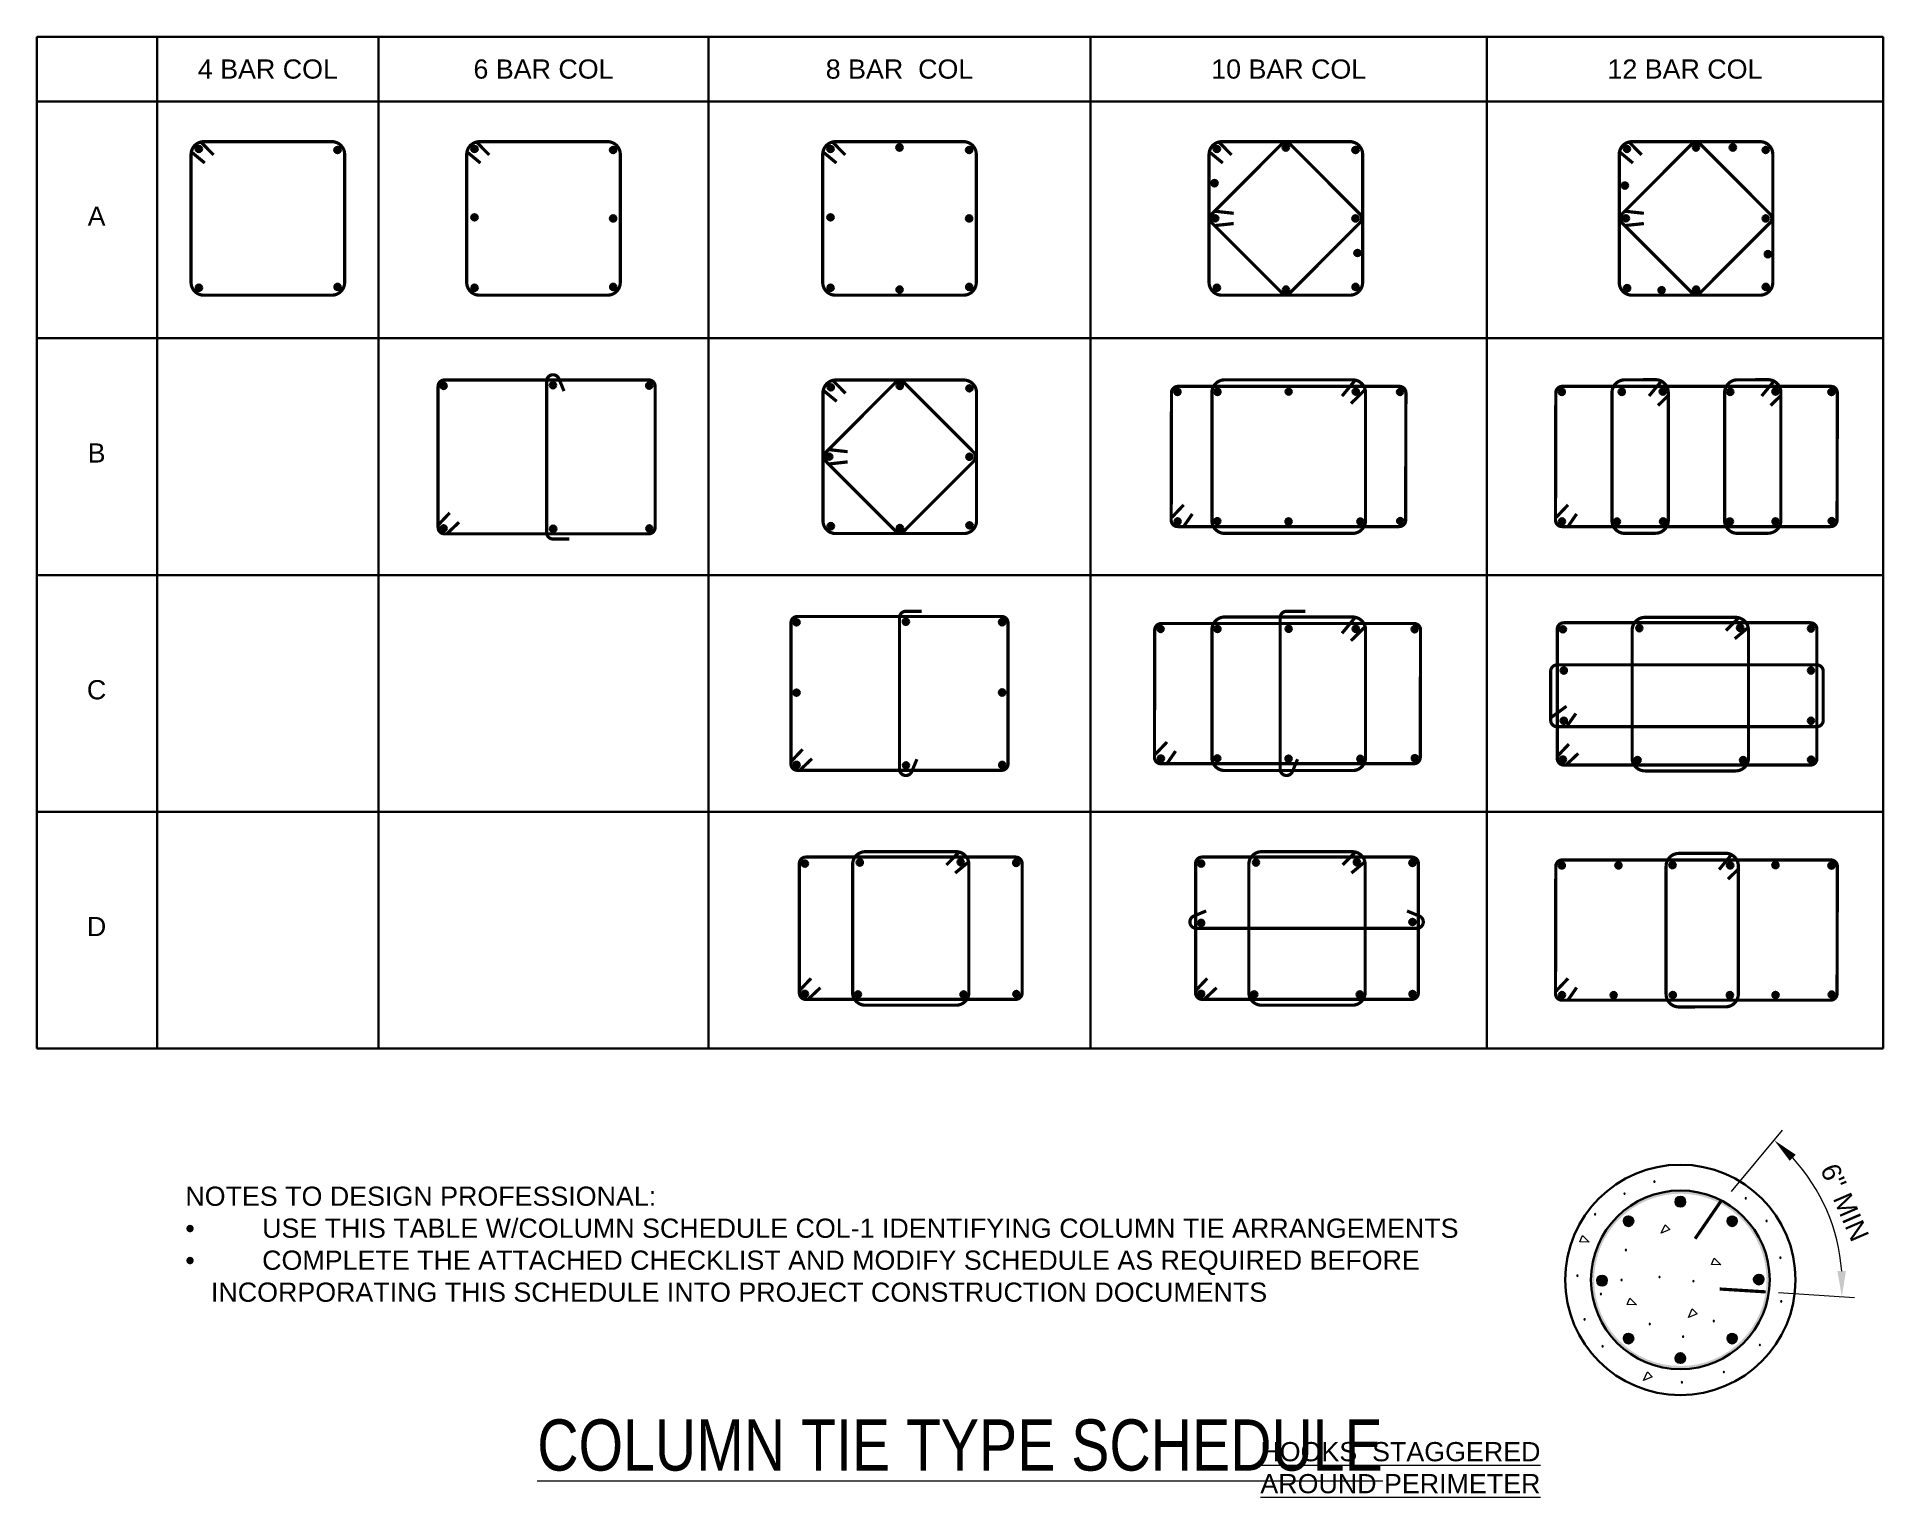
# Model space of a CAD drawing. Header units: inches. Extents: x -591 to -447, y 1899 to 2013.
import ezdxf

# ---------------------------------------------------------------- set-up
doc = ezdxf.new("R2010")
doc.units = ezdxf.units.IN
doc.header["$LTSCALE"] = 5
doc.header["$MEASUREMENT"] = 0
for name, color, linetype, lineweight in [('S-ANNO-DIMS', 1, 'Continuous', 20), ('S-ANNO-SCHD', 4, 'Continuous', 30), ('S-ANNO-TEXT', 7, 'Continuous', 20), ('S-DELT-PATT', 7, 'Continuous', 15), ('S-DETL', 3, 'Continuous', 30)]:
    doc.layers.add(name, color=color, linetype=linetype, lineweight=lineweight)
doc.styles.add('Romans', font='arial.ttf')
doc.dimstyles.get("Standard").update_dxf_attribs({"dimtxt": 0.18, "dimasz": 0.18, "dimexe": 0.18, "dimexo": 0.0625, "dimgap": 0.09, "dimtad": 0, "dimtih": 1, "dimtoh": 1, "dimdec": 4, "dimzin": 0, "dimdsep": 46, "dimtxsty": 'Standard', "dimcen": 0.09, "dimadec": 0, "dimazin": 0, "dimtfac": 1, "dimtdec": 4, "dimtofl": 0, "dimtmove": 0, "dimatfit": 3, "dimfxl": 1, "dimtolj": 1, "dimtzin": 0, "dimarcsym": 0})

msp = doc.modelspace()

# ---------------------------------------------------------------- texts
at = {"layer": 'S-ANNO-TEXT', "style": 'Romans'}
for s, insert, char_height, attachment_point in [('\\pxqc;4 BAR COL', (-572.9299918, 2010.7548668), 1.5, 5), ('\\pxqc;6 BAR COL', (-551.3913298, 2010.7548668), 1.5, 5), ('\\pxqc;8 BAR  COL', (-523.5740242, 2010.7548668), 1.5, 5), ('\\pxqc;10 BAR COL', (-493.1622746, 2010.7548668), 1.5, 5), ('\\pxqc;12 BAR COL', (-462.1997229, 2010.7548668), 1.5, 5), ('\\pxqc;{\\W0.8;\\LCOLUMN TIE TYPE SCHEDULE}', (-518.8463682, 1905.2212112), 4, 2)]:
    msp.add_mtext(s, dxfattribs=dict(at, insert=insert, char_height=char_height, attachment_point=attachment_point))
for s, insert, char_height, width, attachment_point in [('\\pxqc;A', (-604.1637564, 2000.0162723), 1.5, 35.703847172, 1), ('\\pxqc;B', (-604.1637564, 1981.5094797), 1.5, 35.703847172, 1), ('\\pxqc;C', (-604.1637564, 1963.0026872), 1.5, 35.703847172, 1), ('\\pxqc;D', (-604.1637564, 1944.4958947), 1.5, 35.703847172, 1), ('\\pxa0.33333;NOTES TO DESIGN PROFESSIONAL:\\P\\pi-1.33333,l1.33333;•^IUSE THIS TABLE W/COLUMN SCHEDULE COL-1 IDENTIFYING COLUMN TIE ARRANGEMENTS\\P•^ICOMPLETE THE ATTACHED CHECKLIST AND MODIFY SCHEDULE AS REQUIRED BEFORE INCORPORATING THIS SCHEDULE INTO PROJECT CONSTRUCTION DOCUMENTS', (-579.3752528, 1914.3945723), 1.4999999894, 106.223937902, 7)]:
    msp.add_mtext(s, dxfattribs=dict(at, insert=insert, char_height=char_height, width=width, attachment_point=attachment_point))
at = {"layer": 'S-ANNO-TEXT', "linetype": 'Continuous', "insert": (-473.489728, 1903.4514295), "char_height": 1.5, "attachment_point": 3, "style": 'Romans'}
msp.add_mtext('\\pxql;{\\LHOOKS  STAGGERED\\PAROUND PERIMETER}', dxfattribs=at)

# ---------------------------------------------------------------- blocks, each defined once
blk = doc.blocks.new('*D0')
at = {"layer": 'Defpoints', "color": 0, "transparency": 16777216}
for p in [(-459.19, 1922.27), (-460.39, 1920.83), (-450.38, 1919.39), (-459.48, 1915.41), (-455.9, 1915.19)]:
    blk.add_point(p, dxfattribs=at)
at = {"layer": 'S-ANNO-DIMS', "transparency": 16777216}
for p, q in [((-458.56, 1923.04), (-454.59, 1927.82)), ((-454.9, 1915.13), (-448.94, 1914.76))]:
    blk.add_line(p, q, dxfattribs=at)
blk.add_arc((-464.61, 1915.73), 14.7, 4.2426, 42.5495, dxfattribs=at)
for points in [[(-454.01, 1925.43), (-453.55, 1925.91), (-455.23, 1927.05)], [(-449.62, 1916.82), (-450.29, 1916.82), (-449.94, 1914.82)]]:
    blk.add_solid(points, dxfattribs=at)
at = {"layer": 'S-ANNO-DIMS', "transparency": 16777216, "insert": (-449.72, 1922.18), "char_height": 1.5, "attachment_point": 5, "rotation": 293.396, "style": 'Romans'}
blk.add_mtext('\\A1;6" MIN', dxfattribs=at)

# ---------------------------------------------------------------- dimensions: what is measured, and where the dimension line sits
at = {"layer": 'S-ANNO-DIMS'}
dim = msp.add_angular_dim_2l(base=(-450.3751455, 1919.390664), line1=((-459.4762952, 1915.41376), (-455.9002588, 1915.1912432)), line2=((-459.1935944, 1922.2686977), (-460.3873763, 1920.8280876)), text='6" MIN', dimstyle='Standard', override={"dimscale": 16, "dimtxt": 0.09375, "dimasz": 0.125, "dimexe": 0.0625, "dimgap": 0.0625, "dimtih": 0, "dimtoh": 0, "dimdec": 5, "dimlfac": 1, "dimrnd": 0.03125, "dimzin": 7, "dimlunit": 4, "dimtxsty": 'Romans', "dimcen": 0.125, "dimclrd": 256, "dimclre": 256, "dimclrt": 256, "dimadec": 4, "dimtdec": 5, "dimtofl": 1, "dimtvp": 1, "dimfrac": 2, "dimtzin": 3, "dimlwd": 65535, "dimlwe": 65535}, dxfattribs=at)
dim.commit()
dim.dimension.update_dxf_attribs({"geometry": '*D0', "text_midpoint": (-449.7152949, 1922.177175)})

# ---------------------------------------------------------------- hatches: boundary and pattern name
at = {"layer": 'S-DETL'}
h = msp.add_hatch(color=256, dxfattribs=at)
h.dxf.hatch_style = 1
h.paths.add_polyline_path([(-578.5707391, 2004.5194184, 1), (-578.0707391, 2004.5194184, 1)])
h = msp.add_hatch(color=256, dxfattribs=at)
h.dxf.hatch_style = 1
h.paths.add_polyline_path([(-567.7393762, 2004.4383685, 1), (-567.2393762, 2004.4383685, 1)])
h = msp.add_hatch(color=256, dxfattribs=at)
h.dxf.hatch_style = 1
h.paths.add_polyline_path([(-557.0320771, 2004.5194184, 1), (-556.5320771, 2004.5194184, 1)])
h = msp.add_hatch(color=256, dxfattribs=at)
h.dxf.hatch_style = 1
h.paths.add_polyline_path([(-546.2007142, 2004.4383685, 1), (-545.7007142, 2004.4383685, 1)])
h = msp.add_hatch(color=256, dxfattribs=at)
h.dxf.hatch_style = 1
h.paths.add_polyline_path([(-529.2147715, 2004.5194184, 1), (-528.7147715, 2004.5194184, 1)])
h = msp.add_hatch(color=256, dxfattribs=at)
h.dxf.hatch_style = 1
h.paths.add_polyline_path([(-523.8240242, 2004.6344589, 1), (-523.3240242, 2004.6344589, 1)])
h = msp.add_hatch(color=256, dxfattribs=at)
h.dxf.hatch_style = 1
h.paths.add_polyline_path([(-518.3834086, 2004.4383685, 1), (-517.8834086, 2004.4383685, 1)])
h = msp.add_hatch(color=256, dxfattribs=at)
h.dxf.hatch_style = 1
h.paths.add_polyline_path([(-499.0257882, 2004.5194184, 1), (-498.5257882, 2004.5194184, 1)])
h = msp.add_hatch(color=256, dxfattribs=at)
h.dxf.hatch_style = 1
h.paths.add_polyline_path([(-493.6350409, 2004.6344589, 1), (-493.1350409, 2004.6344589, 1)])
h = msp.add_hatch(color=256, dxfattribs=at)
h.dxf.hatch_style = 1
h.paths.add_polyline_path([(-488.1944253, 2004.4383685, 1), (-487.6944253, 2004.4383685, 1)])
h = msp.add_hatch(color=256, dxfattribs=at)
h.dxf.hatch_style = 1
h.paths.add_polyline_path([(-466.9755171, 2004.5194184, 1), (-466.4755171, 2004.5194184, 1)])
h = msp.add_hatch(color=256, dxfattribs=at)
h.dxf.hatch_style = 1
h.paths.add_polyline_path([(-461.5847697, 2004.6344589, 1), (-461.0847697, 2004.6344589, 1)])
h = msp.add_hatch(color=256, dxfattribs=at)
h.dxf.hatch_style = 1
h.paths.add_polyline_path([(-458.7083647, 2004.6344589, 1), (-458.2083647, 2004.6344589, 1)])
h = msp.add_hatch(color=256, dxfattribs=at)
h.dxf.hatch_style = 1
h.paths.add_polyline_path([(-456.1441541, 2004.4383685, 1), (-455.6441541, 2004.4383685, 1)])
h = msp.add_hatch(color=256, dxfattribs=at)
h.dxf.hatch_style = 1
h.paths.add_polyline_path([(-499.2053638, 2001.8474206, 1), (-498.7053638, 2001.8474206, 1)])
h = msp.add_hatch(color=256, dxfattribs=at)
h.dxf.hatch_style = 1
h.paths.add_polyline_path([(-467.1436793, 2001.6577557, 1), (-466.6436793, 2001.6577557, 1)])
h = msp.add_hatch(color=256, dxfattribs=at)
h.dxf.hatch_style = 1
h.paths.add_polyline_path([(-557.0320771, 1999.170989, 1), (-556.5320771, 1999.170989, 1)])
h = msp.add_hatch(color=256, dxfattribs=at)
h.dxf.hatch_style = 1
h.paths.add_polyline_path([(-529.2147715, 1999.170989, 1), (-528.7147715, 1999.170989, 1)])
h = msp.add_hatch(color=256, dxfattribs=at)
h.dxf.hatch_style = 1
h.paths.add_polyline_path([(-546.2007142, 1999.0899391, 1), (-545.7007142, 1999.0899391, 1)])
h = msp.add_hatch(color=256, dxfattribs=at)
h.dxf.hatch_style = 1
h.paths.add_polyline_path([(-518.3834086, 1999.0899391, 1), (-517.8834086, 1999.0899391, 1)])
h = msp.add_hatch(color=256, dxfattribs=at)
h.dxf.hatch_style = 1
h.paths.add_polyline_path([(-499.1503558, 1999.0987165, 1), (-498.6503558, 1999.0987165, 1)])
h = msp.add_hatch(color=256, dxfattribs=at)
h.dxf.hatch_style = 1
h.paths.add_polyline_path([(-488.1944253, 1999.0899391, 1), (-487.6944253, 1999.0899391, 1)])
h = msp.add_hatch(color=256, dxfattribs=at)
h.dxf.hatch_style = 1
h.paths.add_polyline_path([(-467.0636147, 1999.0944445, 1), (-466.5636147, 1999.0944445, 1)])
h = msp.add_hatch(color=256, dxfattribs=at)
h.dxf.hatch_style = 1
h.paths.add_polyline_path([(-456.1441541, 1999.0899391, 1), (-455.6441541, 1999.0899391, 1)])
h = msp.add_hatch(color=256, dxfattribs=at)
h.dxf.hatch_style = 1
h.paths.add_polyline_path([(-488.0372013, 1996.3908104, 1), (-487.5372013, 1996.3908104, 1)])
h = msp.add_hatch(color=256, dxfattribs=at)
h.dxf.hatch_style = 1
h.paths.add_polyline_path([(-455.9703401, 1996.2981247, -1), (-455.4703401, 1996.2981247, -1)])
h = msp.add_hatch(color=256, dxfattribs=at)
h.dxf.hatch_style = 1
h.paths.add_polyline_path([(-578.5674056, 1993.6701671, 1), (-578.0674056, 1993.6701671, 1)])
h = msp.add_hatch(color=256, dxfattribs=at)
h.dxf.hatch_style = 1
h.paths.add_polyline_path([(-567.7310172, 1993.7352399, 1), (-567.2310172, 1993.7352399, 1)])
h = msp.add_hatch(color=256, dxfattribs=at)
h.dxf.hatch_style = 1
h.paths.add_polyline_path([(-557.0287436, 1993.6701671, 1), (-556.5287436, 1993.6701671, 1)])
h = msp.add_hatch(color=256, dxfattribs=at)
h.dxf.hatch_style = 1
h.paths.add_polyline_path([(-546.1923552, 1993.7352399, 1), (-545.6923552, 1993.7352399, 1)])
h = msp.add_hatch(color=256, dxfattribs=at)
h.dxf.hatch_style = 1
h.paths.add_polyline_path([(-529.211438, 1993.6701671, 1), (-528.711438, 1993.6701671, 1)])
h = msp.add_hatch(color=256, dxfattribs=at)
h.dxf.hatch_style = 1
h.paths.add_polyline_path([(-523.8156653, 1993.5262578, 1), (-523.3156653, 1993.5262578, 1)])
h = msp.add_hatch(color=256, dxfattribs=at)
h.dxf.hatch_style = 1
h.paths.add_polyline_path([(-518.3750496, 1993.7352399, 1), (-517.8750496, 1993.7352399, 1)])
h = msp.add_hatch(color=256, dxfattribs=at)
h.dxf.hatch_style = 1
h.paths.add_polyline_path([(-499.0224547, 1993.6701671, 1), (-498.5224547, 1993.6701671, 1)])
h = msp.add_hatch(color=256, dxfattribs=at)
h.dxf.hatch_style = 1
h.paths.add_polyline_path([(-493.626682, 1993.5262578, 1), (-493.126682, 1993.5262578, 1)])
h = msp.add_hatch(color=256, dxfattribs=at)
h.dxf.hatch_style = 1
h.paths.add_polyline_path([(-488.1860664, 1993.7352399, 1), (-487.6860664, 1993.7352399, 1)])
h = msp.add_hatch(color=256, dxfattribs=at)
h.dxf.hatch_style = 1
h.paths.add_polyline_path([(-466.9721835, 1993.6378817, 1), (-466.4721835, 1993.6378817, 1)])
h = msp.add_hatch(color=256, dxfattribs=at)
h.dxf.hatch_style = 1
h.paths.add_polyline_path([(-464.2742773, 1993.4764601, 1), (-463.7742773, 1993.4764601, 1)])
h = msp.add_hatch(color=256, dxfattribs=at)
h.dxf.hatch_style = 1
h.paths.add_polyline_path([(-461.5764108, 1993.5262578, 1), (-461.0764108, 1993.5262578, 1)])
h = msp.add_hatch(color=256, dxfattribs=at)
h.dxf.hatch_style = 1
h.paths.add_polyline_path([(-456.1357952, 1993.7352399, 1), (-455.6357952, 1993.7352399, 1)])
h = msp.add_hatch(color=256, dxfattribs=at)
h.dxf.hatch_style = 1
h.paths.add_polyline_path([(-558.9464733, 1986.0032711, 1), (-559.4464733, 1986.0032711, 1)])
h = msp.add_hatch(color=256, dxfattribs=at)
h.dxf.hatch_style = 1
h.paths.add_polyline_path([(-550.3972552, 1986.0527026, 1), (-550.8972552, 1986.0527026, 1)])
h = msp.add_hatch(color=256, dxfattribs=at)
h.dxf.hatch_style = 1
h.paths.add_polyline_path([(-542.8799346, 1986.0175187, 1), (-543.3799346, 1986.0175187, 1)])
h = msp.add_hatch(color=256, dxfattribs=at)
h.dxf.hatch_style = 1
h.paths.add_polyline_path([(-529.1932149, 1985.8881082, 1), (-528.6932149, 1985.8881082, 1)])
h = msp.add_hatch(color=256, dxfattribs=at)
h.dxf.hatch_style = 1
h.paths.add_polyline_path([(-523.8024676, 1986.0031487, 1), (-523.3024676, 1986.0031487, 1)])
h = msp.add_hatch(color=256, dxfattribs=at)
h.dxf.hatch_style = 1
h.paths.add_polyline_path([(-518.3618519, 1985.8070583, 1), (-517.8618519, 1985.8070583, 1)])
h = msp.add_hatch(color=256, dxfattribs=at)
h.dxf.hatch_style = 1
h.paths.add_polyline_path([(-501.6052329, 1985.5324415, 1), (-502.1052329, 1985.5324415, 1)])
h = msp.add_hatch(color=256, dxfattribs=at)
h.dxf.hatch_style = 1
h.paths.add_polyline_path([(-498.7317844, 1985.7865807, 1), (-498.7317844, 1985.2865807, 1)])
h = msp.add_hatch(color=256, dxfattribs=at)
h.dxf.hatch_style = 1
h.paths.add_polyline_path([(-493.1628506, 1985.8022933, 1), (-493.1628506, 1985.3022933, 1)])
h = msp.add_hatch(color=256, dxfattribs=at)
h.dxf.hatch_style = 1
h.paths.add_polyline_path([(-487.9209678, 1985.800717, 1), (-487.9209678, 1985.300717, 1)])
h = msp.add_hatch(color=256, dxfattribs=at)
h.dxf.hatch_style = 1
h.paths.add_polyline_path([(-484.4621913, 1985.7711827, 1), (-484.4621913, 1985.2711827, 1)])
h = msp.add_hatch(color=256, dxfattribs=at)
h.dxf.hatch_style = 1
h.paths.add_polyline_path([(-471.5750189, 1985.5324415, 1), (-472.0750189, 1985.5324415, 1)])
h = msp.add_hatch(color=256, dxfattribs=at)
h.dxf.hatch_style = 1
h.paths.add_polyline_path([(-467.1386079, 1985.7865807, 1), (-467.1386079, 1985.2865807, 1)])
h = msp.add_hatch(color=256, dxfattribs=at)
h.dxf.hatch_style = 1
h.paths.add_polyline_path([(-463.9301028, 1985.8108329, 1), (-463.9301028, 1985.3108329, 1)])
h = msp.add_hatch(color=256, dxfattribs=at)
h.dxf.hatch_style = 1
h.paths.add_polyline_path([(-458.6642311, 1985.7865807, 1), (-458.6642311, 1985.2865807, 1)])
h = msp.add_hatch(color=256, dxfattribs=at)
h.dxf.hatch_style = 1
h.paths.add_polyline_path([(-455.1304773, 1985.8108329, 1), (-455.1304773, 1985.3108329, 1)])
h = msp.add_hatch(color=256, dxfattribs=at)
h.dxf.hatch_style = 1
h.paths.add_polyline_path([(-450.7525811, 1985.7711827, 1), (-450.7525811, 1985.2711827, 1)])
h = msp.add_hatch(color=256, dxfattribs=at)
h.dxf.hatch_style = 1
h.paths.add_polyline_path([(-529.3177825, 1980.4674063, 1), (-528.8177825, 1980.4674063, 1)])
h = msp.add_hatch(color=256, dxfattribs=at)
h.dxf.hatch_style = 1
h.paths.add_polyline_path([(-518.3618519, 1980.4586289, 1), (-517.8618519, 1980.4586289, 1)])
h = msp.add_hatch(color=256, dxfattribs=at)
h.dxf.hatch_style = 1
h.paths.add_polyline_path([(-558.9471231, 1974.8651985, 1), (-559.4471231, 1974.8651985, 1)])
h = msp.add_hatch(color=256, dxfattribs=at)
h.dxf.hatch_style = 1
h.paths.add_polyline_path([(-550.3861746, 1974.8313811, 1), (-550.8861746, 1974.8313811, 1)])
h = msp.add_hatch(color=256, dxfattribs=at)
h.dxf.hatch_style = 1
h.paths.add_polyline_path([(-542.8698523, 1974.8593117, 1), (-543.3698523, 1974.8593117, 1)])
h = msp.add_hatch(color=256, dxfattribs=at)
h.dxf.hatch_style = 1
h.paths.add_polyline_path([(-529.1898813, 1975.0388569, 1), (-528.6898813, 1975.0388569, 1)])
h = msp.add_hatch(color=256, dxfattribs=at)
h.dxf.hatch_style = 1
h.paths.add_polyline_path([(-523.7941086, 1974.8949476, 1), (-523.2941086, 1974.8949476, 1)])
h = msp.add_hatch(color=256, dxfattribs=at)
h.dxf.hatch_style = 1
h.paths.add_polyline_path([(-518.353493, 1975.1039297, 1), (-517.853493, 1975.1039297, 1)])
h = msp.add_hatch(color=256, dxfattribs=at)
h.dxf.hatch_style = 1
h.paths.add_polyline_path([(-501.5906939, 1975.4089011, 1), (-502.0906939, 1975.4089011, 1)])
h = msp.add_hatch(color=256, dxfattribs=at)
h.dxf.hatch_style = 1
h.paths.add_polyline_path([(-498.7441693, 1975.6739465, 1), (-498.7441693, 1975.1739465, 1)])
h = msp.add_hatch(color=256, dxfattribs=at)
h.dxf.hatch_style = 1
h.paths.add_polyline_path([(-493.1716845, 1975.6517548, 1), (-493.1716845, 1975.1517548, 1)])
h = msp.add_hatch(color=256, dxfattribs=at)
h.dxf.hatch_style = 1
h.paths.add_polyline_path([(-487.5663858, 1975.6451498, 1), (-487.5663858, 1975.1451498, 1)])
h = msp.add_hatch(color=256, dxfattribs=at)
h.dxf.hatch_style = 1
h.paths.add_polyline_path([(-484.4441447, 1975.6873689, 1), (-484.4441447, 1975.1873689, 1)])
h = msp.add_hatch(color=256, dxfattribs=at)
h.dxf.hatch_style = 1
h.paths.add_polyline_path([(-471.5604799, 1975.4089011, 1), (-472.0604799, 1975.4089011, 1)])
h = msp.add_hatch(color=256, dxfattribs=at)
h.dxf.hatch_style = 1
h.paths.add_polyline_path([(-467.5087214, 1975.6433088, 1), (-467.5087214, 1975.1433088, 1)])
h = msp.add_hatch(color=256, dxfattribs=at)
h.dxf.hatch_style = 1
h.paths.add_polyline_path([(-463.9069487, 1975.6552657, 1), (-463.9069487, 1975.1552657, 1)])
h = msp.add_hatch(color=256, dxfattribs=at)
h.dxf.hatch_style = 1
h.paths.add_polyline_path([(-458.6854518, 1975.6475922, 1), (-458.6854518, 1975.1475922, 1)])
h = msp.add_hatch(color=256, dxfattribs=at)
h.dxf.hatch_style = 1
h.paths.add_polyline_path([(-455.1215219, 1975.6552657, 1), (-455.1215219, 1975.1552657, 1)])
h = msp.add_hatch(color=256, dxfattribs=at)
h.dxf.hatch_style = 1
h.paths.add_polyline_path([(-450.7345344, 1975.6873689, 1), (-450.7345344, 1975.1873689, 1)])
h = msp.add_hatch(color=256, dxfattribs=at)
h.dxf.hatch_style = 1
h.paths.add_polyline_path([(-531.3721021, 1967.5181529, 1), (-531.8721021, 1967.5181529, 1)])
h = msp.add_hatch(color=256, dxfattribs=at)
h.dxf.hatch_style = 1
h.paths.add_polyline_path([(-522.822884, 1967.5675843, 1), (-523.322884, 1967.5675843, 1)])
h = msp.add_hatch(color=256, dxfattribs=at)
h.dxf.hatch_style = 1
h.paths.add_polyline_path([(-515.3055633, 1967.5324004, 1), (-515.8055633, 1967.5324004, 1)])
h = msp.add_hatch(color=256, dxfattribs=at)
h.dxf.hatch_style = 1
h.paths.add_polyline_path([(-502.9128464, 1966.9959116, 1), (-503.4128464, 1966.9959116, 1)])
h = msp.add_hatch(color=256, dxfattribs=at)
h.dxf.hatch_style = 1
h.paths.add_polyline_path([(-498.7317844, 1967.2500509, 1), (-498.7317844, 1966.7500509, 1)])
h = msp.add_hatch(color=256, dxfattribs=at)
h.dxf.hatch_style = 1
h.paths.add_polyline_path([(-493.1628506, 1967.2657634, 1), (-493.1628506, 1966.7657634, 1)])
h = msp.add_hatch(color=256, dxfattribs=at)
h.dxf.hatch_style = 1
h.paths.add_polyline_path([(-487.9209678, 1967.2641871, 1), (-487.9209678, 1966.7641871, 1)])
h = msp.add_hatch(color=256, dxfattribs=at)
h.dxf.hatch_style = 1
h.paths.add_polyline_path([(-483.3206881, 1967.2346529, 1), (-483.3206881, 1966.7346529, 1)])
h = msp.add_hatch(color=256, dxfattribs=at)
h.dxf.hatch_style = 1
h.paths.add_polyline_path([(-471.4933926, 1966.9771959, 1), (-471.9933926, 1966.9771959, 1)])
h = msp.add_hatch(color=256, dxfattribs=at)
h.dxf.hatch_style = 1
h.paths.add_polyline_path([(-465.515308, 1967.0582401, -1), (-466.015308, 1967.0582401, -1)])
h = msp.add_hatch(color=256, dxfattribs=at)
h.dxf.hatch_style = 1
h.paths.add_polyline_path([(-457.6327702, 1967.0916428, -1), (-458.1327702, 1967.0916428, -1)])
h = msp.add_hatch(color=256, dxfattribs=at)
h.dxf.hatch_style = 1
h.paths.add_polyline_path([(-452.1003207, 1967.0393833, 1), (-452.6003207, 1967.0393833, 1)])
h = msp.add_hatch(color=256, dxfattribs=at)
h.dxf.hatch_style = 1
h.paths.add_polyline_path([(-471.4203144, 1963.7496209, 1), (-471.9203144, 1963.7496209, 1)])
h = msp.add_hatch(color=256, dxfattribs=at)
h.dxf.hatch_style = 1
h.paths.add_polyline_path([(-452.1003207, 1963.7496209, 1), (-452.6003207, 1963.7496209, 1)])
h = msp.add_hatch(color=256, dxfattribs=at)
h.dxf.hatch_style = 1
h.paths.add_polyline_path([(-531.3721021, 1962.0240786, 1), (-531.8721021, 1962.0240786, 1)])
h = msp.add_hatch(color=256, dxfattribs=at)
h.dxf.hatch_style = 1
h.paths.add_polyline_path([(-515.3055633, 1962.0383262, 1), (-515.8055633, 1962.0383262, 1)])
h = msp.add_hatch(color=256, dxfattribs=at)
h.dxf.hatch_style = 1
h.paths.add_polyline_path([(-471.4203144, 1959.8299108, 1), (-471.9203144, 1959.8299108, 1)])
h = msp.add_hatch(color=256, dxfattribs=at)
h.dxf.hatch_style = 1
h.paths.add_polyline_path([(-452.1003207, 1959.8299108, 1), (-452.6003207, 1959.8299108, 1)])
h = msp.add_hatch(color=256, dxfattribs=at)
h.dxf.hatch_style = 1
h.paths.add_polyline_path([(-531.3727519, 1956.3800802, 1), (-531.8727519, 1956.3800802, 1)])
h = msp.add_hatch(color=256, dxfattribs=at)
h.dxf.hatch_style = 1
h.paths.add_polyline_path([(-522.8118034, 1956.3462629, 1), (-523.3118034, 1956.3462629, 1)])
h = msp.add_hatch(color=256, dxfattribs=at)
h.dxf.hatch_style = 1
h.paths.add_polyline_path([(-515.2954811, 1956.3741935, 1), (-515.7954811, 1956.3741935, 1)])
h = msp.add_hatch(color=256, dxfattribs=at)
h.dxf.hatch_style = 1
h.paths.add_polyline_path([(-502.8983073, 1956.8723713, 1), (-503.3983073, 1956.8723713, 1)])
h = msp.add_hatch(color=256, dxfattribs=at)
h.dxf.hatch_style = 1
h.paths.add_polyline_path([(-498.7441693, 1957.1374167, 1), (-498.7441693, 1956.6374167, 1)])
h = msp.add_hatch(color=256, dxfattribs=at)
h.dxf.hatch_style = 1
h.paths.add_polyline_path([(-493.1716845, 1957.115225, 1), (-493.1716845, 1956.615225, 1)])
h = msp.add_hatch(color=256, dxfattribs=at)
h.dxf.hatch_style = 1
h.paths.add_polyline_path([(-487.5663858, 1957.1086199, 1), (-487.5663858, 1956.6086199, 1)])
h = msp.add_hatch(color=256, dxfattribs=at)
h.dxf.hatch_style = 1
h.paths.add_polyline_path([(-483.3026414, 1957.1508391, 1), (-483.3026414, 1956.6508391, 1)])
h = msp.add_hatch(color=256, dxfattribs=at)
h.dxf.hatch_style = 1
h.paths.add_polyline_path([(-471.4940424, 1956.7936787, 1), (-471.9940424, 1956.7936787, 1)])
h = msp.add_hatch(color=256, dxfattribs=at)
h.dxf.hatch_style = 1
h.paths.add_polyline_path([(-465.6516113, 1956.7573175, -1), (-466.1516113, 1956.7573175, -1)])
h = msp.add_hatch(color=256, dxfattribs=at)
h.dxf.hatch_style = 1
h.paths.add_polyline_path([(-457.3992223, 1956.7491301, -1), (-457.8992223, 1956.7491301, -1)])
h = msp.add_hatch(color=256, dxfattribs=at)
h.dxf.hatch_style = 1
h.paths.add_polyline_path([(-452.0902385, 1956.787792, 1), (-452.5902385, 1956.787792, 1)])
h = msp.add_hatch(color=256, dxfattribs=at)
h.dxf.hatch_style = 1
h.paths.add_polyline_path([(-530.7173137, 1948.6627007, 1), (-531.2173137, 1948.6627007, 1)])
h = msp.add_hatch(color=256, dxfattribs=at)
h.dxf.hatch_style = 1
h.paths.add_polyline_path([(-526.4303354, 1948.7437449, -1), (-526.9303354, 1948.7437449, -1)])
h = msp.add_hatch(color=256, dxfattribs=at)
h.dxf.hatch_style = 1
h.paths.add_polyline_path([(-518.5477976, 1948.7771476, -1), (-519.0477976, 1948.7771476, -1)])
h = msp.add_hatch(color=256, dxfattribs=at)
h.dxf.hatch_style = 1
h.paths.add_polyline_path([(-514.2045188, 1948.7248881, 1), (-514.7045188, 1948.7248881, 1)])
h = msp.add_hatch(color=256, dxfattribs=at)
h.dxf.hatch_style = 1
h.paths.add_polyline_path([(-499.754762, 1948.6627007, 1), (-500.254762, 1948.6627007, 1)])
h = msp.add_hatch(color=256, dxfattribs=at)
h.dxf.hatch_style = 1
h.paths.add_polyline_path([(-495.4677837, 1948.7437449, -1), (-495.9677837, 1948.7437449, -1)])
h = msp.add_hatch(color=256, dxfattribs=at)
h.dxf.hatch_style = 1
h.paths.add_polyline_path([(-487.5852459, 1948.7771476, -1), (-488.0852459, 1948.7771476, -1)])
h = msp.add_hatch(color=256, dxfattribs=at)
h.dxf.hatch_style = 1
h.paths.add_polyline_path([(-483.2419671, 1948.7248881, 1), (-483.7419671, 1948.7248881, 1)])
h = msp.add_hatch(color=256, dxfattribs=at)
h.dxf.hatch_style = 1
h.paths.add_polyline_path([(-471.5750189, 1948.5188564, 1), (-472.0750189, 1948.5188564, 1)])
h = msp.add_hatch(color=256, dxfattribs=at)
h.dxf.hatch_style = 1
h.paths.add_polyline_path([(-467.3957125, 1948.7729956, 1), (-467.3957125, 1948.2729956, 1)])
h = msp.add_hatch(color=256, dxfattribs=at)
h.dxf.hatch_style = 1
h.paths.add_polyline_path([(-463.1725063, 1948.7972479, 1), (-463.1725063, 1948.2972479, 1)])
h = msp.add_hatch(color=256, dxfattribs=at)
h.dxf.hatch_style = 1
h.paths.add_polyline_path([(-458.6642311, 1948.7729956, 1), (-458.6642311, 1948.2729956, 1)])
h = msp.add_hatch(color=256, dxfattribs=at)
h.dxf.hatch_style = 1
h.paths.add_polyline_path([(-455.1304773, 1948.7972479, 1), (-455.1304773, 1948.2972479, 1)])
h = msp.add_hatch(color=256, dxfattribs=at)
h.dxf.hatch_style = 1
h.paths.add_polyline_path([(-450.7525811, 1948.7575976, 1), (-450.7525811, 1948.2575976, 1)])
h = msp.add_hatch(color=256, dxfattribs=at)
h.dxf.hatch_style = 1
h.paths.add_polyline_path([(-499.754762, 1944.0251975, 1), (-500.254762, 1944.0251975, 1)])
h = msp.add_hatch(color=256, dxfattribs=at)
h.dxf.hatch_style = 1
h.paths.add_polyline_path([(-483.2419671, 1944.1011061, 1), (-483.7419671, 1944.1011061, 1)])
h = msp.add_hatch(color=256, dxfattribs=at)
h.dxf.hatch_style = 1
h.paths.add_polyline_path([(-530.7179635, 1938.4791835, 1), (-531.2179635, 1938.4791835, 1)])
h = msp.add_hatch(color=256, dxfattribs=at)
h.dxf.hatch_style = 1
h.paths.add_polyline_path([(-526.5666387, 1938.4428223, -1), (-527.0666387, 1938.4428223, -1)])
h = msp.add_hatch(color=256, dxfattribs=at)
h.dxf.hatch_style = 1
h.paths.add_polyline_path([(-518.3142497, 1938.4346349, -1), (-518.8142497, 1938.4346349, -1)])
h = msp.add_hatch(color=256, dxfattribs=at)
h.dxf.hatch_style = 1
h.paths.add_polyline_path([(-514.1944366, 1938.4732968, 1), (-514.6944366, 1938.4732968, 1)])
h = msp.add_hatch(color=256, dxfattribs=at)
h.dxf.hatch_style = 1
h.paths.add_polyline_path([(-499.7554118, 1938.4791835, 1), (-500.2554118, 1938.4791835, 1)])
h = msp.add_hatch(color=256, dxfattribs=at)
h.dxf.hatch_style = 1
h.paths.add_polyline_path([(-495.604087, 1938.4428223, -1), (-496.104087, 1938.4428223, -1)])
h = msp.add_hatch(color=256, dxfattribs=at)
h.dxf.hatch_style = 1
h.paths.add_polyline_path([(-487.351698, 1938.4346349, -1), (-487.851698, 1938.4346349, -1)])
h = msp.add_hatch(color=256, dxfattribs=at)
h.dxf.hatch_style = 1
h.paths.add_polyline_path([(-483.2318849, 1938.4732968, 1), (-483.7318849, 1938.4732968, 1)])
h = msp.add_hatch(color=256, dxfattribs=at)
h.dxf.hatch_style = 1
h.paths.add_polyline_path([(-471.5604799, 1938.395316, 1), (-472.0604799, 1938.395316, 1)])
h = msp.add_hatch(color=256, dxfattribs=at)
h.dxf.hatch_style = 1
h.paths.add_polyline_path([(-467.7658259, 1938.6297237, 1), (-467.7658259, 1938.1297237, 1)])
h = msp.add_hatch(color=256, dxfattribs=at)
h.dxf.hatch_style = 1
h.paths.add_polyline_path([(-463.1493522, 1938.6416807, 1), (-463.1493522, 1938.1416807, 1)])
h = msp.add_hatch(color=256, dxfattribs=at)
h.dxf.hatch_style = 1
h.paths.add_polyline_path([(-458.6854518, 1938.6340071, 1), (-458.6854518, 1938.1340071, 1)])
h = msp.add_hatch(color=256, dxfattribs=at)
h.dxf.hatch_style = 1
h.paths.add_polyline_path([(-455.1215219, 1938.6416807, 1), (-455.1215219, 1938.1416807, 1)])
h = msp.add_hatch(color=256, dxfattribs=at)
h.dxf.hatch_style = 1
h.paths.add_polyline_path([(-450.7345344, 1938.6737839, 1), (-450.7345344, 1938.1737839, 1)])
h = msp.add_hatch(color=256, dxfattribs=at)
h.dxf.hatch_style = 1
h.paths.add_polyline_path([(-459.3029879, 1922.0207194), (-459.2016954, 1922.2503338, 0.5700250619), (-469.5418066, 1916.1275209, 1), (-455.5761215, 1916.1275209, 0.0784009456), (-455.9153108, 1918.2773959), (-456.146235, 1918.1788803, -0.0775554244), (-455.8261215, 1916.1275209, -1), (-469.2918066, 1916.1275209, -0.5710871604)])
h = msp.add_hatch(color=256, dxfattribs=at)
h.dxf.hatch_style = 1
h.paths.add_polyline_path([(-459.2016954, 1922.2503338), (-459.3029879, 1922.0207194, -0.2730038475), (-455.8261215, 1916.1275209, -1), (-469.2918066, 1916.1275209, -0.5710871604), (-459.3029879, 1922.0207194), (-459.2016954, 1922.2503338, 0.5700250619), (-469.5418066, 1916.1275209, 1), (-455.5761215, 1916.1275209, 0.2738650157)])
h = msp.add_hatch(color=256, dxfattribs=at)
h.dxf.hatch_style = 1
h.paths.add_polyline_path([(-462.183964, 1922.2380223, 1), (-462.933964, 1922.2380223, 1)])
h = msp.add_hatch(color=256, dxfattribs=at)
h.dxf.hatch_style = 1
h.paths.add_polyline_path([(-466.2319631, 1920.7120127, 1), (-466.9819631, 1920.7120127, 1)])
h = msp.add_hatch(color=256, dxfattribs=at)
h.dxf.hatch_style = 1
h.paths.add_polyline_path([(-458.135965, 1920.7120127, 1), (-458.885965, 1920.7120127, 1)])
h = msp.add_hatch(color=256, dxfattribs=at)
h.dxf.hatch_style = 1
h.paths.add_polyline_path([(-468.301863, 1916.0686379, 1), (-469.051863, 1916.0686379, 1)])
h = msp.add_hatch(color=256, dxfattribs=at)
h.dxf.hatch_style = 1
h.paths.add_polyline_path([(-456.0594464, 1916.1526206, 1), (-456.8094464, 1916.1526206, 1)])
h = msp.add_hatch(color=256, dxfattribs=at)
h.dxf.hatch_style = 1
h.paths.add_polyline_path([(-466.2319631, 1911.5430291, 1), (-466.9819631, 1911.5430291, 1)])
h = msp.add_hatch(color=256, dxfattribs=at)
h.dxf.hatch_style = 1
h.paths.add_polyline_path([(-458.135965, 1911.5430291, 1), (-458.885965, 1911.5430291, 1)])
h = msp.add_hatch(color=256, dxfattribs=at)
h.dxf.hatch_style = 1
h.paths.add_polyline_path([(-462.183964, 1910.0170195, 1), (-462.933964, 1910.0170195, 1)])

# ---------------------------------------------------------------- linework, layer by layer
at = {"layer": 'S-ANNO-SCHD'}
for p, q in [((-590.9742894, 2013.2762054), (-590.9742894, 1934.206358)), ((-590.9742894, 2013.2762054), (-446.718447, 2013.2762054)), ((-581.5818219, 2013.2762054), (-581.5818219, 1934.206358)), ((-564.2781617, 2013.2762054), (-564.2781617, 1934.206358)), ((-538.5044979, 2013.2762054), (-538.5044979, 1934.206358)), ((-508.6435504, 2013.2762054), (-508.6435504, 1934.206358)), ((-477.6809987, 2013.2762054), (-477.6809987, 1934.206358)), ((-446.718447, 2013.2762054), (-446.718447, 1934.206358)), ((-590.9742894, 2008.2335281), (-446.718447, 2008.2335281)), ((-590.9742894, 1989.7267356), (-446.718447, 1989.7267356)), ((-590.9742894, 1971.2199431), (-446.718447, 1971.2199431)), ((-590.9742894, 1952.7131505), (-446.718447, 1952.7131505)), ((-590.9742894, 1934.206358), (-446.718447, 1934.206358))]:
    msp.add_line(p, q, dxfattribs=at)
at = {"layer": 'S-DELT-PATT', "flags": 128}
for points in [[(-464.6339789, 1923.8117176, 1), (-464.5302989, 1923.8117176, 1)], [(-466.9763545, 1922.8752615, 1), (-466.8726745, 1922.8752615, 1)], [(-457.5064555, 1922.5073676, 1), (-457.4027755, 1922.5073676, 1)], [(-469.2744826, 1921.2592025, 1), (-469.1708026, 1921.2592025, 1)], [(-455.8667887, 1920.7347908, 1), (-455.7631087, 1920.7347908, 1)], [(-466.8639928, 1918.4526522, 1), (-466.7603128, 1918.4526522, 1)], [(-454.795987, 1917.8585298, 1), (-454.692307, 1917.8585298, 1)], [(-470.6572365, 1916.4538469, 1), (-470.5535565, 1916.4538469, 1)], [(-467.1982966, 1916.1284312, 1), (-467.0946166, 1916.1284312, 1)], [(-464.240721, 1916.3572364, 1), (-464.137041, 1916.3572364, 1)], [(-461.5959992, 1916.0256056, 1), (-461.4923192, 1916.0256056, 1)], [(-468.8216902, 1915.015774, 1), (-468.7180102, 1915.015774, 1)], [(-454.7290629, 1914.4471542, 1), (-454.6253829, 1914.4471542, 1)], [(-470.0883715, 1913.0424688, 1), (-469.9846915, 1913.0424688, 1)], [(-459.999756, 1912.9101571, 1), (-459.896076, 1912.9101571, 1)], [(-465.0057743, 1912.677453, 1), (-464.9020943, 1912.677453, 1)], [(-462.3987756, 1911.6946919, 1), (-462.2950956, 1911.6946919, 1)], [(-468.6829453, 1910.9354432, 1), (-468.5792653, 1910.9354432, 1)], [(-456.4021896, 1911.0357762, 1), (-456.2985096, 1911.0357762, 1)], [(-459.213042, 1908.9287506, 1), (-459.109362, 1908.9287506, 1)], [(-462.4923755, 1908.1260725, 1), (-462.3886955, 1908.1260725, 1)]]:
    msp.add_lwpolyline(points, format="xyb", close=True, dxfattribs=at)
for points in [[(-463.3773377, 1920.0593422), (-464.0516007, 1919.7716919), (-463.7522305, 1920.4342349)], [(-470.2146715, 1919.5962482), (-469.6966267, 1919.0775934), (-470.4229994, 1919.108715)], [(-459.9174925, 1917.8296119), (-459.3994477, 1917.3109571), (-460.1258204, 1917.3420788)], [(-466.5137083, 1914.6933617), (-465.9956635, 1914.1747068), (-466.7220361, 1914.2058285)], [(-461.2514187, 1913.48146), (-461.9256817, 1913.1938097), (-461.6263115, 1913.8563527)], [(-464.762817, 1908.5625496), (-465.4370799, 1908.2748993), (-465.1377097, 1908.9374423)]]:
    msp.add_lwpolyline(points, close=True, dxfattribs=at)
at = {"layer": 'S-DELT-PATT'}
for p in [(-467.9027965, 1980.4834553), (-463.5029837, 1980.4834553), (-459.103171, 1980.4834553), (-459.103171, 1980.4834553), (-454.7033583, 1980.4834553), (-454.7033583, 1980.4834553)]:
    msp.add_point(p, dxfattribs=at)
at = {"layer": 'S-DETL', "const_width": 0.25}
for points in [[(-566.9299918, 2004.0899391, 0.4142135624), (-567.9299918, 2005.0899391), (-577.9299918, 2005.0899391, 0.4142135624), (-578.9299918, 2004.0899391), (-578.9299918, 1994.0899391, 0.4142135624), (-577.9299918, 1993.0899391), (-567.9299918, 1993.0899391, 0.4142135624), (-566.9299918, 1994.0899391)], [(-545.3913298, 2004.0899391, 0.4142135624), (-546.3913298, 2005.0899391), (-556.3913298, 2005.0899391, 0.4142135624), (-557.3913298, 2004.0899391), (-557.3913298, 1994.0899391, 0.4142135624), (-556.3913298, 1993.0899391), (-546.3913298, 1993.0899391, 0.4142135624), (-545.3913298, 1994.0899391)], [(-517.5740242, 2004.0899391, 0.4142135624), (-518.5740242, 2005.0899391), (-528.5740242, 2005.0899391, 0.4142135624), (-529.5740242, 2004.0899391), (-529.5740242, 1994.0899391, 0.4142135624), (-528.5740242, 1993.0899391), (-518.5740242, 1993.0899391, 0.4142135624), (-517.5740242, 1994.0899391)], [(-487.3850409, 2004.0899391, 0.4142135624), (-488.3850409, 2005.0899391), (-498.3850409, 2005.0899391, 0.4142135624), (-499.3850409, 2004.0899391), (-499.3850409, 1994.0899391, 0.4142135624), (-498.3850409, 1993.0899391), (-488.3850409, 1993.0899391, 0.4142135624), (-487.3850409, 1994.0899391)], [(-455.3347697, 2004.0899391, 0.4142135624), (-456.3347697, 2005.0899391), (-466.3347697, 2005.0899391, 0.4142135624), (-467.3347697, 2004.0899391), (-467.3347697, 1994.0899391, 0.4142135624), (-466.3347697, 1993.0899391), (-456.3347697, 1993.0899391, 0.4142135624), (-455.3347697, 1994.0899391)], [(-559.6274639, 1985.9650307), (-559.6274639, 1974.9382993, 0.4142135624), (-559.1274639, 1974.4382993), (-543.169327, 1974.4382993, 0.4142135624), (-542.669327, 1974.9382993), (-542.669327, 1985.9650307, 0.4142135624), (-543.169327, 1986.4650307), (-559.1274639, 1986.4650307, 0.4142135624)], [(-517.5524676, 1985.4586289, 0.4142135624), (-518.5524676, 1986.4586289), (-528.5524676, 1986.4586289, 0.4142135624), (-529.5524676, 1985.4586289), (-529.5524676, 1975.4586289, 0.4142135624), (-528.5524676, 1974.4586289), (-518.5524676, 1974.4586289, 0.4142135624), (-517.5524676, 1975.4586289)], [(-488.1622746, 1974.4733393, 0.4142135624), (-487.1622746, 1975.4733393), (-487.1622746, 1985.4733393, 0.4142135624), (-488.1622746, 1986.4733393), (-498.1622746, 1986.4733393, 0.4142135624), (-499.1622746, 1985.4733393), (-499.1622746, 1975.4733393, 0.4142135624), (-498.1622746, 1974.4733393)], [(-464.5029837, 1974.4834553, 0.4142135624), (-463.5029837, 1975.4834553), (-463.5029837, 1985.4834553, 0.4142135624), (-464.5029837, 1986.4834553), (-466.9006722, 1986.4733393, 0.4142135624), (-467.9006722, 1985.4733393), (-467.9006722, 1975.4733393, 0.4142135624), (-466.9006722, 1974.4733393)], [(-455.7033583, 1974.4834553, 0.4142135624), (-454.7033583, 1975.4834553), (-454.7033583, 1985.4834553, 0.4142135624), (-455.7033583, 1986.4834553), (-458.1010468, 1986.4733393, 0.4142135624), (-459.1010468, 1985.4733393), (-459.1010468, 1975.4733393, 0.4142135624), (-458.1010468, 1974.4733393)], [(-502.3221083, 1985.4616678), (-502.3435381, 1975.5052428, 0.4142135624), (-501.8435381, 1975.0052428), (-484.5238707, 1975.0052428, 0.4142135624), (-484.0238707, 1975.5052428), (-484.0024409, 1985.4616678, 0.4142135624), (-484.5024409, 1985.9616678), (-501.8221083, 1985.9616678, 0.4142135624)], [(-472.2918943, 1985.4616678), (-472.3133241, 1975.5052428, 0.4142135624), (-471.8133241, 1975.0052428), (-450.8142605, 1975.0052428, 0.4142135624), (-450.3142605, 1975.5052428), (-450.2928306, 1985.4616678, 0.4142135624), (-450.7928306, 1985.9616678), (-471.7918943, 1985.9616678, 0.4142135624)], [(-532.0530926, 1967.4799125), (-532.0530926, 1956.4531811, 0.4142135624), (-531.5530926, 1955.9531811), (-515.5949557, 1955.9531811, 0.4142135624), (-515.0949557, 1956.4531811), (-515.0949557, 1967.4799125, 0.4142135624), (-515.5949557, 1967.9799125), (-531.5530926, 1967.9799125, 0.4142135624)], [(-488.1622746, 1955.9368095, 0.4142135624), (-487.1622746, 1956.9368095), (-487.1622746, 1966.9368095, 0.4142135624), (-488.1622746, 1967.9368095), (-498.1622746, 1967.9368095, 0.4142135624), (-499.1622746, 1966.9368095), (-499.1622746, 1956.9368095, 0.4142135624), (-498.1622746, 1955.9368095)], [(-466.3246924, 1966.9086335, -0.4142135624), (-465.3246924, 1967.9086335), (-458.2374683, 1967.9086335, -0.4142135624), (-457.2374683, 1966.9086335), (-457.2374683, 1956.9086335, -0.4142135624), (-458.2374683, 1955.9086335), (-465.3246924, 1955.9086335, -0.4142135624), (-466.3246924, 1956.9086335)], [(-503.6297217, 1966.9251379), (-503.6511516, 1956.968713, 0.4142135624), (-503.1511516, 1956.468713), (-483.3823675, 1956.468713, 0.4142135624), (-482.8823675, 1956.968713), (-482.8609377, 1966.9251379, 0.4142135624), (-483.3609377, 1967.4251379), (-503.1297217, 1967.4251379, 0.4142135624)], [(-472.1743832, 1966.9868954), (-472.1743832, 1956.8667796, 0.4142135624), (-471.6743832, 1956.3667796), (-452.3897132, 1956.3667796, 0.4142135624), (-451.8897132, 1956.8667796), (-451.8897132, 1966.9868954, 0.4142135624), (-452.3897132, 1967.4868954), (-471.6743832, 1967.4868954, 0.4142135624)], [(-472.690496, 1963.6947911), (-472.690496, 1959.8639698, 0.4142135624), (-472.190496, 1959.3639698), (-451.8960109, 1959.3639698, 0.4142135624), (-451.3960109, 1959.8639698), (-451.3960109, 1963.6947911, 0.4142135624), (-451.8960109, 1964.1947911), (-472.190496, 1964.1947911, 0.4142135624)], [(-531.3983043, 1948.6724001), (-531.3983043, 1938.5522844, 0.4142135624), (-530.8983043, 1938.0522844), (-514.4939113, 1938.0522844, 0.4142135624), (-513.9939113, 1938.5522844), (-513.9939113, 1948.6724001, 0.4142135624), (-514.4939113, 1949.1724001), (-530.8983043, 1949.1724001, 0.4142135624)], [(-527.2397198, 1948.5941383, -0.4142135624), (-526.2397198, 1949.5941383), (-519.1524958, 1949.5941383, -0.4142135624), (-518.1524958, 1948.5941383), (-518.1524958, 1938.5941383, -0.4142135624), (-519.1524958, 1937.5941383), (-526.2397198, 1937.5941383, -0.4142135624), (-527.2397198, 1938.5941383)], [(-500.4357526, 1948.6724001), (-500.4357526, 1938.5522844, 0.4142135624), (-499.9357526, 1938.0522844), (-483.5313596, 1938.0522844, 0.4142135624), (-483.0313596, 1938.5522844), (-483.0313596, 1948.6724001, 0.4142135624), (-483.5313596, 1949.1724001), (-499.9357526, 1949.1724001, 0.4142135624)], [(-496.2771681, 1948.5941383, -0.4142135624), (-495.2771681, 1949.5941383), (-488.189944, 1949.5941383, -0.4142135624), (-487.189944, 1948.5941383), (-487.189944, 1938.5941383, -0.4142135624), (-488.189944, 1937.5941383), (-495.2771681, 1937.5941383, -0.4142135624), (-496.2771681, 1938.5941383)], [(-472.2918943, 1948.4480827), (-472.3133241, 1938.4916577, 0.4142135624), (-471.8133241, 1937.9916577), (-450.8142605, 1937.9916577, 0.4142135624), (-450.3142605, 1938.4916577), (-450.2928306, 1948.4480827, 0.4142135624), (-450.7928306, 1948.9480827), (-471.7918943, 1948.9480827, 0.4142135624)], [(-459.0286026, 1937.4698702, 0.4142135624), (-458.0286026, 1938.4698702), (-458.0286026, 1948.4698702, 0.4142135624), (-459.0286026, 1949.4698702), (-462.673608, 1949.4597543, 0.4142135624), (-463.673608, 1948.4597543), (-463.673608, 1938.4597543, 0.4142135624), (-462.673608, 1937.4597543)]]:
    msp.add_lwpolyline(points, format="xyb", close=True, dxfattribs=at)
for points in [[(-578.9049922, 2004.2890904), (-577.8591746, 2003.4200134)], [(-578.1291431, 2005.0243384), (-577.1740422, 2004.0564483)], [(-557.3663302, 2004.2890904), (-556.3205126, 2003.4200134)], [(-556.5904811, 2005.0243384), (-555.6353802, 2004.0564483)], [(-529.5490246, 2004.2890904), (-528.503207, 2003.4200134)], [(-528.7731755, 2005.0243384), (-527.8180746, 2004.0564483)], [(-499.3600413, 2004.2890904), (-498.3142238, 2003.4200134)], [(-498.5841922, 2005.0243384), (-497.6290913, 2004.0564483)], [(-467.3097701, 2004.2890904), (-466.2639526, 2003.4200134)], [(-466.533921, 2005.0243384), (-465.5788201, 2004.0564483)], [(-498.9574442, 1999.6547877), (-497.4586447, 1999.4900866)], [(-466.907173, 1999.6547877), (-465.4083736, 1999.4900866)], [(-498.9574442, 1998.5262625), (-497.4586447, 1998.6909636)], [(-466.907173, 1998.5262625), (-465.4083736, 1998.6909636)], [(-528.7516188, 1986.3930282), (-527.7965179, 1985.4251381)], [(-487.9631233, 1986.4483397), (-488.9968106, 1985.2007831)], [(-463.9722583, 1986.4584557), (-465.0059456, 1985.2108991)], [(-455.1726328, 1986.4584557), (-456.2063201, 1985.2108991)], [(-529.5274679, 1985.6577802), (-528.4816504, 1984.7887032)], [(-487.2278753, 1985.6724906), (-488.2949362, 1984.6195293)], [(-463.5029837, 1985.2548923), (-464.3040712, 1984.4643901)], [(-454.7033583, 1985.2548923), (-455.5044457, 1984.4643901)], [(-529.1248708, 1981.0234775), (-527.6260714, 1980.8587764)], [(-529.1248708, 1979.8949523), (-527.6260714, 1980.0596534)], [(-502.2985689, 1975.7161273), (-501.3637906, 1976.7036589)], [(-472.2683549, 1975.7161273), (-471.3335766, 1976.7036589)], [(-559.6515729, 1975.0927014), (-558.7167946, 1976.080233)], [(-558.9730618, 1974.4141903), (-557.9855302, 1975.3489686)], [(-501.338622, 1975.054171), (-500.6917653, 1975.9929652)], [(-471.308408, 1975.054171), (-470.6615513, 1975.9929652)], [(-487.9631233, 1967.9118099), (-488.9968106, 1966.6642533)], [(-458.038317, 1967.8430328), (-458.9934179, 1966.8751427)], [(-487.2278753, 1967.1359608), (-488.2949362, 1966.0829995)], [(-457.2624679, 1967.1077848), (-458.3082855, 1966.2387078)], [(-472.7412794, 1960.0246713), (-471.4547359, 1960.959958)], [(-471.4628374, 1959.3437553), (-470.7201572, 1960.3965987)], [(-532.0772017, 1956.6075832), (-531.1424234, 1957.5951148)], [(-503.6061824, 1957.1795975), (-502.6714041, 1958.1671291)], [(-502.6462355, 1956.5176412), (-501.9993788, 1957.4564353)], [(-472.1984922, 1957.0211817), (-471.2637139, 1958.0087133)], [(-531.3986905, 1955.929072), (-530.4111589, 1956.8638503)], [(-471.5199811, 1956.3426705), (-470.5324495, 1957.2774488)], [(-518.9533445, 1949.5285376), (-519.9084454, 1948.5606474)], [(-518.1774954, 1948.7932896), (-519.2233129, 1947.9242126)], [(-487.9907927, 1949.5285376), (-488.9458937, 1948.5606474)], [(-487.2149437, 1948.7932896), (-488.2607612, 1947.9242126)], [(-458.4978771, 1949.4448706), (-459.5315644, 1948.197314)], [(-458.0286026, 1948.2413073), (-458.82969, 1947.450805)], [(-531.4224133, 1938.7066865), (-530.487635, 1939.6942181)], [(-530.7439022, 1938.0281753), (-529.7563706, 1938.9629536)], [(-500.4598616, 1938.7066865), (-499.5250833, 1939.6942181)], [(-499.7813505, 1938.0281753), (-498.7938189, 1938.9629536)], [(-472.2683549, 1938.7025422), (-471.3335766, 1939.6900738)], [(-471.308408, 1938.0405859), (-470.6615513, 1938.9793801)], [(-461.4054249, 1919.3457551), (-459.3693278, 1922.31042)], [(-459.4898326, 1915.4146023), (-455.9002588, 1915.1912432)]]:
    msp.add_lwpolyline(points, dxfattribs=at)
for points in [[(-493.7390614, 2004.878238), (-499.1571196, 1999.4435358, 0.4135462579), (-499.1568412, 1998.7372352), (-493.7373276, 1993.3096379, 0.4146467009), (-493.0296982, 1993.3096337), (-487.6104331, 1998.7368532, 0.4136114707), (-487.610225, 1999.4432327), (-493.0309455, 2004.8783127, 0.4150504195), (-493.7390614, 2004.878238, -0.4150504195), (-493.0309455, 2004.8783127)], [(-461.6887903, 2004.878238), (-467.1068485, 1999.4435358, 0.4135462579), (-467.1065701, 1998.7372352), (-461.6870564, 1993.3096379, 0.4146467009), (-460.9794271, 1993.3096337), (-455.560162, 1998.7368532, 0.4136114707), (-455.5599538, 1999.4432327), (-460.9806743, 2004.8783127, 0.4150504195), (-461.6887903, 2004.878238, -0.4150504195), (-460.9806743, 2004.8783127)], [(-549.3648816, 1974.0335234), (-550.6483954, 1974.0335234, -0.4142135624), (-551.1483954, 1974.5335234), (-551.1483954, 1980.451665), (-551.1483954, 1986.3698067, -0.8204561591), (-550.1865576, 1986.5613942), (-549.7883571, 1985.5960526)], [(-523.9064881, 1986.2469278), (-529.3245463, 1980.8122256, 0.4135462579), (-529.3242679, 1980.1059251), (-523.9047542, 1974.6783278, 0.4146467009), (-523.1971249, 1974.6783236), (-517.7778598, 1980.1055431, 0.4136114707), (-517.7776516, 1980.8119225), (-523.1983721, 1986.2470025, 0.4150504195), (-523.9064881, 1986.2469278, -0.4150504195), (-523.1983721, 1986.2470025)], [(-522.2139859, 1956.8221592), (-522.6121863, 1955.8568176, -0.8204561591), (-523.5740242, 1956.0484051), (-523.5740242, 1961.9665468), (-523.5740242, 1967.8846884, -0.4142135624), (-523.0740242, 1968.3846884), (-521.852425, 1968.3846884)], [(-492.4699857, 1956.8221592), (-492.8681862, 1955.8568176, -0.8204561591), (-493.8300241, 1956.0484051), (-493.8300241, 1961.9665468), (-493.8300241, 1967.8846884, -0.4142135624), (-493.3300241, 1968.3846884), (-491.8600126, 1968.3846884)]]:
    msp.add_lwpolyline(points, format="xyb", dxfattribs=at)
at = {"layer": 'S-DETL'}
msp.add_lwpolyline([(-483.9183509, 1944.9627629, 0.25, 0.25, 0), (-482.9530094, 1944.5645624, 0.25, 0.25, -0.8204561591), (-483.1445969, 1943.6027246, 0.25, 0.25, 0), (-494.4645164, 1943.6027246, 0.25, 0.25, 0), (-500.3826581, 1943.6027246, 0.25, 0.25, -0.8204561591), (-500.5742456, 1944.5645624, 0.25, 0.25, 0), (-499.608904, 1944.9627629, 0, 0, 0)], format="xyseb", dxfattribs=at)
for centre, radius in [((-578.3207391, 2004.5194184), 0.25), ((-567.4893762, 2004.4383685), 0.25), ((-556.7820771, 2004.5194184), 0.25), ((-545.9507142, 2004.4383685), 0.25), ((-528.9647715, 2004.5194184), 0.25), ((-523.5740242, 2004.6344589), 0.25), ((-518.1334086, 2004.4383685), 0.25), ((-498.7757882, 2004.5194184), 0.25), ((-493.3850409, 2004.6344589), 0.25), ((-487.9444253, 2004.4383685), 0.25), ((-466.7255171, 2004.5194184), 0.25), ((-461.3347697, 2004.6344589), 0.25), ((-458.4583647, 2004.6344589), 0.25), ((-455.8941541, 2004.4383685), 0.25), ((-498.9553638, 2001.8474206), 0.25), ((-466.8936793, 2001.6577557), 0.25), ((-556.7820771, 1999.170989), 0.25), ((-528.9647715, 1999.170989), 0.25), ((-545.9507142, 1999.0899391), 0.25), ((-518.1334086, 1999.0899391), 0.25), ((-498.9003558, 1999.0987165), 0.25), ((-487.9444253, 1999.0899391), 0.25), ((-466.8136147, 1999.0944445), 0.25), ((-455.8941541, 1999.0899391), 0.25), ((-487.7872013, 1996.3908104), 0.25), ((-455.7203401, 1996.2981247), 0.25), ((-578.3174056, 1993.6701671), 0.25), ((-567.4810172, 1993.7352399), 0.25), ((-556.7787436, 1993.6701671), 0.25), ((-545.9423552, 1993.7352399), 0.25), ((-528.961438, 1993.6701671), 0.25), ((-523.5656653, 1993.5262578), 0.25), ((-518.1250496, 1993.7352399), 0.25), ((-498.7724547, 1993.6701671), 0.25), ((-493.376682, 1993.5262578), 0.25), ((-487.9360664, 1993.7352399), 0.25), ((-466.7221835, 1993.6378817), 0.25), ((-464.0242773, 1993.4764601), 0.25), ((-461.3264108, 1993.5262578), 0.25), ((-455.8857952, 1993.7352399), 0.25), ((-559.1964733, 1986.0032711), 0.25), ((-550.6472552, 1986.0527026), 0.25), ((-543.1299346, 1986.0175187), 0.25), ((-528.9432149, 1985.8881082), 0.25), ((-523.5524676, 1986.0031487), 0.25), ((-518.1118519, 1985.8070583), 0.25), ((-501.8552329, 1985.5324415), 0.25), ((-498.7317844, 1985.5365807), 0.25), ((-493.1628506, 1985.5522933), 0.25), ((-487.9209678, 1985.550717), 0.25), ((-484.4621913, 1985.5211827), 0.25), ((-471.8250189, 1985.5324415), 0.25), ((-467.1386079, 1985.5365807), 0.25), ((-463.9301028, 1985.5608329), 0.25), ((-458.6642311, 1985.5365807), 0.25), ((-455.1304773, 1985.5608329), 0.25), ((-450.7525811, 1985.5211827), 0.25), ((-529.0677825, 1980.4674063), 0.25), ((-518.1118519, 1980.4586289), 0.25), ((-559.1971231, 1974.8651985), 0.25), ((-550.6361746, 1974.8313811), 0.25), ((-543.1198523, 1974.8593117), 0.25), ((-528.9398813, 1975.0388569), 0.25), ((-523.5441086, 1974.8949476), 0.25), ((-518.103493, 1975.1039297), 0.25), ((-501.8406939, 1975.4089011), 0.25), ((-498.7441693, 1975.4239465), 0.25), ((-493.1716845, 1975.4017548), 0.25), ((-487.5663858, 1975.3951498), 0.25), ((-484.4441447, 1975.4373689), 0.25), ((-471.8104799, 1975.4089011), 0.25), ((-467.5087214, 1975.3933088), 0.25), ((-463.9069487, 1975.4052657), 0.25), ((-458.6854518, 1975.3975922), 0.25), ((-455.1215219, 1975.4052657), 0.25), ((-450.7345344, 1975.4373689), 0.25), ((-531.6221021, 1967.5181529), 0.25), ((-523.072884, 1967.5675843), 0.25), ((-515.5555633, 1967.5324004), 0.25), ((-503.1628464, 1966.9959116), 0.25), ((-498.7317844, 1967.0000509), 0.25), ((-493.1628506, 1967.0157634), 0.25), ((-487.9209678, 1967.0141871), 0.25), ((-483.3206881, 1966.9846529), 0.25), ((-471.7433926, 1966.9771959), 0.25), ((-465.765308, 1967.0582401), 0.25), ((-457.8827702, 1967.0916428), 0.25), ((-452.3503207, 1967.0393833), 0.25), ((-471.6703144, 1963.7496209), 0.25), ((-452.3503207, 1963.7496209), 0.25), ((-531.6221021, 1962.0240786), 0.25), ((-515.5555633, 1962.0383262), 0.25), ((-471.6703144, 1959.8299108), 0.25), ((-452.3503207, 1959.8299108), 0.25), ((-531.6227519, 1956.3800802), 0.25), ((-523.0618034, 1956.3462629), 0.25), ((-515.5454811, 1956.3741935), 0.25), ((-503.1483073, 1956.8723713), 0.25), ((-498.7441693, 1956.8874167), 0.25), ((-493.1716845, 1956.865225), 0.25), ((-487.5663858, 1956.8586199), 0.25), ((-483.3026414, 1956.9008391), 0.25), ((-471.7440424, 1956.7936787), 0.25), ((-465.9016113, 1956.7573175), 0.25), ((-457.6492223, 1956.7491301), 0.25), ((-452.3402385, 1956.787792), 0.25), ((-530.9673137, 1948.6627007), 0.25), ((-526.6803354, 1948.7437449), 0.25), ((-518.7977976, 1948.7771476), 0.25), ((-514.4545188, 1948.7248881), 0.25), ((-500.004762, 1948.6627007), 0.25), ((-495.7177837, 1948.7437449), 0.25), ((-487.8352459, 1948.7771476), 0.25), ((-483.4919671, 1948.7248881), 0.25), ((-471.8250189, 1948.5188564), 0.25), ((-467.3957125, 1948.5229956), 0.25), ((-463.1725063, 1948.5472479), 0.25), ((-458.6642311, 1948.5229956), 0.25), ((-455.1304773, 1948.5472479), 0.25), ((-450.7525811, 1948.5075976), 0.25), ((-500.004762, 1944.0251975), 0.25), ((-483.4919671, 1944.1011061), 0.25), ((-530.9679635, 1938.4791835), 0.25), ((-526.8166387, 1938.4428223), 0.25), ((-518.5642497, 1938.4346349), 0.25), ((-514.4444366, 1938.4732968), 0.25), ((-500.0054118, 1938.4791835), 0.25), ((-495.854087, 1938.4428223), 0.25), ((-487.601698, 1938.4346349), 0.25), ((-483.4818849, 1938.4732968), 0.25), ((-471.8104799, 1938.395316), 0.25), ((-467.7658259, 1938.3797237), 0.25), ((-463.1493522, 1938.3916807), 0.25), ((-458.6854518, 1938.3840071), 0.25), ((-455.1215219, 1938.3916807), 0.25), ((-450.7345344, 1938.4237839), 0.25), ((-462.558964, 1916.1275209), 9), ((-462.558964, 1916.1275209), 6.9828426), ((-462.558964, 1922.2380223), 0.375), ((-466.6069631, 1920.7120127), 0.375), ((-458.510965, 1920.7120127), 0.375), ((-468.676863, 1916.0686379), 0.375), ((-456.4344464, 1916.1526206), 0.375), ((-466.6069631, 1911.5430291), 0.375), ((-458.510965, 1911.5430291), 0.375), ((-462.558964, 1910.0170195), 0.375)]:
    msp.add_circle(centre, radius, dxfattribs=at)

msp.set_redraw_order([(e.dxf.handle, doc.entitydb.next_handle()) for e in msp.query("TEXT MTEXT ATTDEF DIMENSION ARC_DIMENSION")])  # texts and dimensions are drawn at this point

doc.saveas('drawing.dxf')
